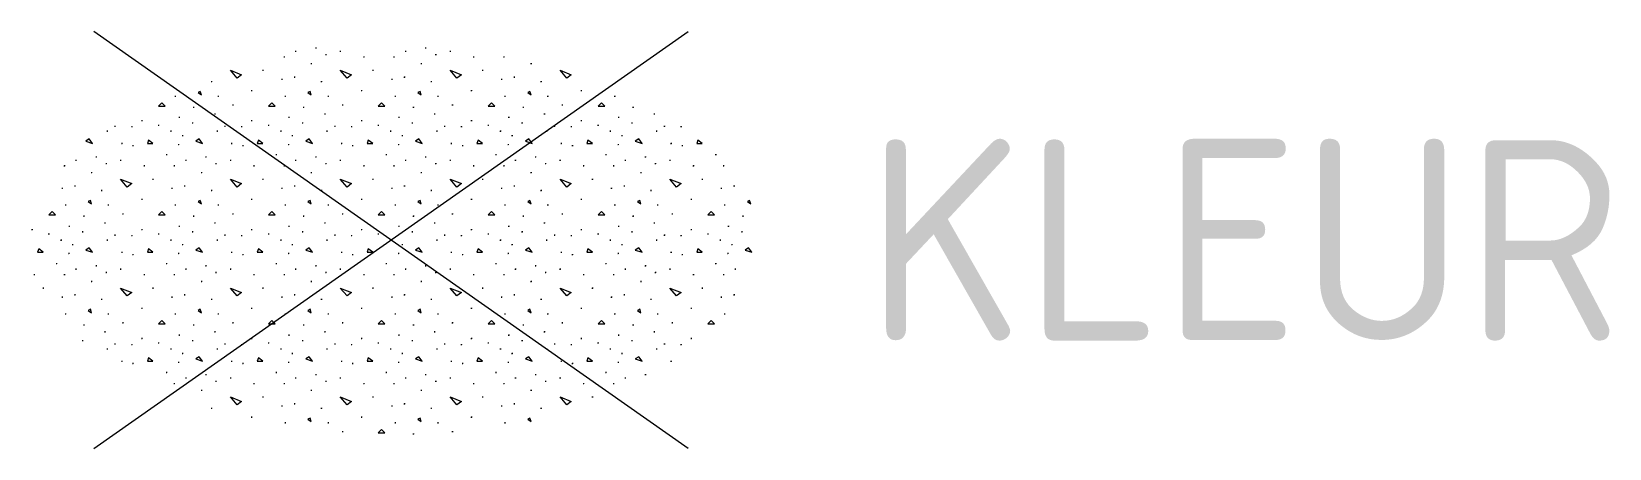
# Model space of a CAD drawing. Header units: metres. Extents: x -3.2 to 10.9, y -1.9 to 1.9.
import ezdxf
from ezdxf.enums import TextEntityAlignment as Align

# ---------------------------------------------------------------- set-up
doc = ezdxf.new("R2010")
doc.units = ezdxf.units.M
doc.styles.add('NLCS-ISO', font='NLCS-ISO.ttf')

msp = doc.modelspace()

# ---------------------------------------------------------------- linework, layer by layer
for p, q in [((-2.662, -1.864), (2.662, 1.864)), ((2.662, -1.864), (-2.662, 1.864)), ((-0.677, 1.718), (-0.67, 1.718)), ((-0.674, 1.721), (-0.674, 1.714)), ((0.306, 1.718), (0.314, 1.718)), ((0.31, 1.721), (0.31, 1.714)), ((-0.961, 1.638), (-0.954, 1.638)), ((-0.958, 1.641), (-0.958, 1.634)), ((-0.857, 1.688), (-0.85, 1.688)), ((-0.854, 1.691), (-0.854, 1.684)), ((-0.717, 1.578), (-0.71, 1.578)), ((-0.714, 1.581), (-0.714, 1.574)), ((-0.587, 1.658), (-0.58, 1.658)), ((-0.584, 1.661), (-0.584, 1.654)), ((-0.457, 1.688), (-0.45, 1.688)), ((-0.454, 1.691), (-0.454, 1.684)), ((-0.247, 1.638), (-0.24, 1.638)), ((-0.244, 1.641), (-0.244, 1.634)), ((0.023, 1.638), (0.03, 1.638)), ((0.026, 1.641), (0.026, 1.634)), ((0.126, 1.688), (0.134, 1.688)), ((0.13, 1.691), (0.13, 1.684)), ((0.266, 1.578), (0.274, 1.578)), ((0.27, 1.581), (0.27, 1.574)), ((0.396, 1.658), (0.404, 1.658)), ((0.4, 1.661), (0.4, 1.654)), ((0.526, 1.688), (0.534, 1.688)), ((0.53, 1.691), (0.53, 1.684)), ((0.736, 1.638), (0.744, 1.638)), ((0.74, 1.641), (0.74, 1.634)), ((1.006, 1.638), (1.014, 1.638)), ((1.01, 1.641), (1.01, 1.634)), ((1.25, 1.578), (1.258, 1.578)), ((1.254, 1.581), (1.254, 1.574)), ((-1.611, 1.418), (-1.604, 1.418)), ((-1.608, 1.421), (-1.608, 1.414)), ((-1.438, 1.518), (-1.338, 1.478)), ((-1.378, 1.448), (-1.438, 1.518)), ((-1.338, 1.478), (-1.378, 1.448)), ((-1.151, 1.518), (-1.144, 1.518)), ((-1.148, 1.521), (-1.148, 1.514)), ((-0.981, 1.438), (-0.974, 1.438)), ((-0.978, 1.441), (-0.978, 1.434)), ((-0.867, 1.458), (-0.86, 1.458)), ((-0.864, 1.461), (-0.864, 1.454)), ((-0.627, 1.418), (-0.62, 1.418)), ((-0.624, 1.421), (-0.624, 1.414)), ((-0.454, 1.518), (-0.354, 1.478)), ((-0.394, 1.448), (-0.454, 1.518)), ((-0.354, 1.478), (-0.394, 1.448)), ((-0.167, 1.518), (-0.16, 1.518)), ((-0.164, 1.521), (-0.164, 1.514)), ((0.003, 1.438), (0.01, 1.438)), ((0.006, 1.441), (0.006, 1.434)), ((0.116, 1.458), (0.124, 1.458)), ((0.12, 1.461), (0.12, 1.454)), ((0.356, 1.418), (0.364, 1.418)), ((0.36, 1.421), (0.36, 1.414)), ((0.53, 1.518), (0.63, 1.478)), ((0.59, 1.448), (0.53, 1.518)), ((0.63, 1.478), (0.59, 1.448)), ((0.816, 1.518), (0.824, 1.518)), ((0.82, 1.521), (0.82, 1.514)), ((0.986, 1.438), (0.994, 1.438)), ((0.99, 1.441), (0.99, 1.434)), ((1.1, 1.458), (1.108, 1.458)), ((1.104, 1.461), (1.104, 1.454)), ((1.34, 1.418), (1.348, 1.418)), ((1.344, 1.421), (1.344, 1.414)), ((1.514, 1.518), (1.614, 1.478)), ((1.574, 1.448), (1.514, 1.518)), ((1.614, 1.478), (1.574, 1.448)), ((-1.935, 1.288), (-1.928, 1.288)), ((-1.932, 1.291), (-1.932, 1.284)), ((-1.708, 1.328), (-1.728, 1.318)), ((-1.728, 1.318), (-1.698, 1.298)), ((-1.698, 1.298), (-1.708, 1.328)), ((-1.551, 1.288), (-1.544, 1.288)), ((-1.548, 1.291), (-1.548, 1.284)), ((-1.251, 1.338), (-1.244, 1.338)), ((-1.248, 1.341), (-1.248, 1.334)), ((-0.951, 1.288), (-0.944, 1.288)), ((-0.948, 1.291), (-0.948, 1.284)), ((-0.724, 1.328), (-0.744, 1.318)), ((-0.744, 1.318), (-0.714, 1.298)), ((-0.714, 1.298), (-0.724, 1.328)), ((-0.567, 1.288), (-0.56, 1.288)), ((-0.564, 1.291), (-0.564, 1.284)), ((-0.267, 1.338), (-0.26, 1.338)), ((-0.264, 1.341), (-0.264, 1.334)), ((0.033, 1.288), (0.04, 1.288)), ((0.036, 1.291), (0.036, 1.284)), ((0.26, 1.328), (0.24, 1.318)), ((0.24, 1.318), (0.27, 1.298)), ((0.27, 1.298), (0.26, 1.328)), ((0.416, 1.288), (0.424, 1.288)), ((0.42, 1.291), (0.42, 1.284)), ((0.716, 1.338), (0.724, 1.338)), ((0.72, 1.341), (0.72, 1.334)), ((1.016, 1.288), (1.024, 1.288)), ((1.02, 1.291), (1.02, 1.284)), ((1.244, 1.328), (1.224, 1.318)), ((1.224, 1.318), (1.254, 1.298)), ((1.254, 1.298), (1.244, 1.328)), ((1.4, 1.288), (1.408, 1.288)), ((1.404, 1.291), (1.404, 1.284)), ((1.7, 1.338), (1.708, 1.338)), ((1.704, 1.341), (1.704, 1.334)), ((2, 1.288), (2.008, 1.288)), ((2.004, 1.291), (2.004, 1.284)), ((-2.052, 1.228), (-2.082, 1.198)), ((-2.082, 1.198), (-2.022, 1.198)), ((-2.022, 1.198), (-2.052, 1.228)), ((-1.771, 1.188), (-1.764, 1.188)), ((-1.768, 1.191), (-1.768, 1.184)), ((-1.578, 1.131), (-1.578, 1.124)), ((-1.421, 1.208), (-1.414, 1.208)), ((-1.418, 1.211), (-1.418, 1.204)), ((-1.068, 1.228), (-1.098, 1.198)), ((-1.098, 1.198), (-1.038, 1.198)), ((-1.038, 1.198), (-1.068, 1.228)), ((-0.787, 1.188), (-0.78, 1.188)), ((-0.784, 1.191), (-0.784, 1.184)), ((-0.594, 1.131), (-0.594, 1.124)), ((-0.437, 1.208), (-0.43, 1.208)), ((-0.434, 1.211), (-0.434, 1.204)), ((-0.084, 1.228), (-0.114, 1.198)), ((-0.114, 1.198), (-0.054, 1.198)), ((-0.054, 1.198), (-0.084, 1.228)), ((0.196, 1.188), (0.204, 1.188)), ((0.2, 1.191), (0.2, 1.184)), ((0.39, 1.131), (0.39, 1.124)), ((0.546, 1.208), (0.554, 1.208)), ((0.55, 1.211), (0.55, 1.204)), ((0.9, 1.228), (0.87, 1.198)), ((0.87, 1.198), (0.93, 1.198)), ((0.93, 1.198), (0.9, 1.228)), ((1.18, 1.188), (1.188, 1.188)), ((1.184, 1.191), (1.184, 1.184)), ((1.374, 1.131), (1.374, 1.124)), ((1.53, 1.208), (1.538, 1.208)), ((1.534, 1.211), (1.534, 1.204)), ((1.884, 1.228), (1.854, 1.198)), ((1.854, 1.198), (1.914, 1.198)), ((1.914, 1.198), (1.884, 1.228)), ((2.164, 1.188), (2.172, 1.188)), ((2.168, 1.191), (2.168, 1.184)), ((2.358, 1.131), (2.358, 1.124)), ((-2.475, 1.018), (-2.468, 1.018)), ((-2.472, 1.021), (-2.472, 1.014)), ((-2.325, 1.014), (-2.318, 1.014)), ((-2.322, 1.014), (-2.322, 1.01)), ((-2.235, 1.068), (-2.228, 1.068)), ((-2.232, 1.071), (-2.232, 1.064)), ((-2.085, 1.028), (-2.078, 1.028)), ((-2.082, 1.031), (-2.082, 1.024)), ((-1.901, 1.098), (-1.894, 1.098)), ((-1.898, 1.101), (-1.898, 1.094)), ((-1.781, 1.048), (-1.774, 1.048)), ((-1.778, 1.051), (-1.778, 1.044)), ((-1.581, 1.128), (-1.574, 1.128)), ((-1.491, 1.018), (-1.484, 1.018)), ((-1.488, 1.021), (-1.488, 1.014)), ((-1.341, 1.014), (-1.334, 1.014)), ((-1.338, 1.014), (-1.338, 1.01)), ((-1.251, 1.068), (-1.244, 1.068)), ((-1.248, 1.071), (-1.248, 1.064)), ((-1.101, 1.028), (-1.094, 1.028)), ((-1.098, 1.031), (-1.098, 1.024)), ((-0.917, 1.098), (-0.91, 1.098)), ((-0.914, 1.101), (-0.914, 1.094)), ((-0.797, 1.048), (-0.79, 1.048)), ((-0.794, 1.051), (-0.794, 1.044)), ((-0.597, 1.128), (-0.59, 1.128)), ((-0.507, 1.018), (-0.5, 1.018)), ((-0.504, 1.021), (-0.504, 1.014)), ((-0.357, 1.014), (-0.35, 1.014)), ((-0.354, 1.014), (-0.354, 1.01)), ((-0.267, 1.068), (-0.26, 1.068)), ((-0.264, 1.071), (-0.264, 1.064)), ((-0.117, 1.028), (-0.11, 1.028)), ((-0.114, 1.031), (-0.114, 1.024)), ((0.066, 1.098), (0.074, 1.098)), ((0.07, 1.101), (0.07, 1.094)), ((0.186, 1.048), (0.194, 1.048)), ((0.19, 1.051), (0.19, 1.044)), ((0.386, 1.128), (0.394, 1.128)), ((0.476, 1.018), (0.484, 1.018)), ((0.48, 1.021), (0.48, 1.014)), ((0.626, 1.014), (0.634, 1.014)), ((0.63, 1.014), (0.63, 1.01)), ((0.716, 1.068), (0.724, 1.068)), ((0.72, 1.071), (0.72, 1.064)), ((0.866, 1.028), (0.874, 1.028)), ((0.87, 1.031), (0.87, 1.024)), ((1.05, 1.098), (1.058, 1.098)), ((1.054, 1.101), (1.054, 1.094)), ((1.17, 1.048), (1.178, 1.048)), ((1.174, 1.051), (1.174, 1.044)), ((1.37, 1.128), (1.378, 1.128)), ((1.46, 1.018), (1.468, 1.018)), ((1.464, 1.021), (1.464, 1.014)), ((1.61, 1.014), (1.618, 1.014)), ((1.614, 1.014), (1.614, 1.01)), ((1.7, 1.068), (1.708, 1.068)), ((1.704, 1.071), (1.704, 1.064)), ((1.85, 1.028), (1.858, 1.028)), ((1.854, 1.031), (1.854, 1.024)), ((2.034, 1.098), (2.042, 1.098)), ((2.038, 1.101), (2.038, 1.094)), ((2.154, 1.048), (2.162, 1.048)), ((2.158, 1.051), (2.158, 1.044)), ((2.354, 1.128), (2.362, 1.128)), ((2.444, 1.018), (2.452, 1.018)), ((2.448, 1.021), (2.448, 1.014)), ((2.594, 1.014), (2.602, 1.014)), ((2.598, 1.014), (2.598, 1.01)), ((-2.702, 0.904), (-2.732, 0.884)), ((-2.732, 0.884), (-2.672, 0.864)), ((-2.672, 0.864), (-2.702, 0.904)), ((-2.545, 0.974), (-2.538, 0.974)), ((-2.542, 0.978), (-2.542, 0.97)), ((-2.415, 0.864), (-2.408, 0.864)), ((-2.412, 0.868), (-2.412, 0.86)), ((-2.172, 0.894), (-2.182, 0.864)), ((-2.182, 0.864), (-2.132, 0.864)), ((-2.132, 0.864), (-2.172, 0.894)), ((-1.975, 0.974), (-1.968, 0.974)), ((-1.972, 0.978), (-1.972, 0.97)), ((-1.905, 0.854), (-1.902, 0.854)), ((-1.902, 0.858), (-1.902, 0.85)), ((-1.871, 0.934), (-1.864, 0.934)), ((-1.868, 0.938), (-1.868, 0.93)), ((-1.718, 0.904), (-1.748, 0.884)), ((-1.748, 0.884), (-1.688, 0.864)), ((-1.688, 0.864), (-1.718, 0.904)), ((-1.561, 0.974), (-1.554, 0.974)), ((-1.558, 0.978), (-1.558, 0.97)), ((-1.431, 0.864), (-1.424, 0.864)), ((-1.428, 0.868), (-1.428, 0.86)), ((-1.188, 0.894), (-1.198, 0.864)), ((-1.198, 0.864), (-1.148, 0.864)), ((-1.148, 0.864), (-1.188, 0.894)), ((-0.991, 0.974), (-0.984, 0.974)), ((-0.988, 0.978), (-0.988, 0.97)), ((-0.921, 0.854), (-0.918, 0.854)), ((-0.918, 0.858), (-0.918, 0.85)), ((-0.887, 0.934), (-0.88, 0.934)), ((-0.884, 0.938), (-0.884, 0.93)), ((-0.734, 0.904), (-0.764, 0.884)), ((-0.764, 0.884), (-0.704, 0.864)), ((-0.704, 0.864), (-0.734, 0.904)), ((-0.578, 0.974), (-0.57, 0.974)), ((-0.574, 0.978), (-0.574, 0.97)), ((-0.447, 0.864), (-0.44, 0.864)), ((-0.444, 0.868), (-0.444, 0.86)), ((-0.204, 0.894), (-0.214, 0.864)), ((-0.214, 0.864), (-0.164, 0.864)), ((-0.164, 0.864), (-0.204, 0.894)), ((-0.008, 0.974), (0, 0.974)), ((-0.004, 0.978), (-0.004, 0.97)), ((0.063, 0.854), (0.066, 0.854)), ((0.066, 0.858), (0.066, 0.85)), ((0.096, 0.934), (0.104, 0.934)), ((0.1, 0.938), (0.1, 0.93)), ((0.25, 0.904), (0.22, 0.884)), ((0.22, 0.884), (0.28, 0.864)), ((0.28, 0.864), (0.25, 0.904)), ((0.406, 0.974), (0.414, 0.974)), ((0.41, 0.978), (0.41, 0.97)), ((0.536, 0.864), (0.544, 0.864)), ((0.54, 0.868), (0.54, 0.86)), ((0.78, 0.894), (0.77, 0.864)), ((0.77, 0.864), (0.82, 0.864)), ((0.82, 0.864), (0.78, 0.894)), ((0.976, 0.974), (0.984, 0.974)), ((0.98, 0.978), (0.98, 0.97)), ((1.046, 0.854), (1.05, 0.854)), ((1.05, 0.858), (1.05, 0.85)), ((1.08, 0.934), (1.088, 0.934)), ((1.084, 0.938), (1.084, 0.93)), ((1.234, 0.904), (1.204, 0.884)), ((1.204, 0.884), (1.264, 0.864)), ((1.264, 0.864), (1.234, 0.904)), ((1.39, 0.974), (1.398, 0.974)), ((1.394, 0.978), (1.394, 0.97)), ((1.52, 0.864), (1.528, 0.864)), ((1.524, 0.868), (1.524, 0.86)), ((1.764, 0.894), (1.754, 0.864)), ((1.754, 0.864), (1.804, 0.864)), ((1.804, 0.864), (1.764, 0.894)), ((1.96, 0.974), (1.968, 0.974)), ((1.964, 0.978), (1.964, 0.97)), ((2.03, 0.854), (2.034, 0.854)), ((2.034, 0.858), (2.034, 0.85)), ((2.064, 0.934), (2.072, 0.934)), ((2.068, 0.938), (2.068, 0.93)), ((2.218, 0.904), (2.188, 0.884)), ((2.188, 0.884), (2.248, 0.864)), ((2.248, 0.864), (2.218, 0.904)), ((2.374, 0.974), (2.382, 0.974)), ((2.378, 0.978), (2.378, 0.97)), ((2.504, 0.864), (2.512, 0.864)), ((2.508, 0.868), (2.508, 0.86)), ((2.748, 0.894), (2.738, 0.864)), ((2.738, 0.864), (2.788, 0.864)), ((2.788, 0.864), (2.748, 0.894)), ((-2.825, 0.714), (-2.818, 0.714)), ((-2.822, 0.718), (-2.822, 0.71)), ((-2.645, 0.744), (-2.638, 0.744)), ((-2.642, 0.748), (-2.642, 0.74)), ((-2.425, 0.714), (-2.418, 0.714)), ((-2.422, 0.718), (-2.422, 0.71)), ((-2.315, 0.844), (-2.308, 0.844)), ((-2.312, 0.848), (-2.312, 0.84)), ((-2.015, 0.764), (-2.008, 0.764)), ((-2.012, 0.768), (-2.012, 0.76)), ((-1.841, 0.714), (-1.834, 0.714)), ((-1.838, 0.718), (-1.838, 0.71)), ((-1.661, 0.744), (-1.654, 0.744)), ((-1.658, 0.748), (-1.658, 0.74)), ((-1.441, 0.714), (-1.434, 0.714)), ((-1.438, 0.718), (-1.438, 0.71)), ((-1.331, 0.844), (-1.324, 0.844)), ((-1.328, 0.848), (-1.328, 0.84)), ((-1.031, 0.764), (-1.024, 0.764)), ((-1.028, 0.768), (-1.028, 0.76)), ((-0.857, 0.714), (-0.85, 0.714)), ((-0.854, 0.718), (-0.854, 0.71)), ((-0.677, 0.744), (-0.67, 0.744)), ((-0.674, 0.748), (-0.674, 0.74)), ((-0.457, 0.714), (-0.45, 0.714)), ((-0.454, 0.718), (-0.454, 0.71)), ((-0.347, 0.844), (-0.34, 0.844)), ((-0.344, 0.848), (-0.344, 0.84)), ((-0.047, 0.764), (-0.04, 0.764)), ((-0.044, 0.768), (-0.044, 0.76)), ((0.126, 0.714), (0.134, 0.714)), ((0.13, 0.718), (0.13, 0.71)), ((0.306, 0.744), (0.314, 0.744)), ((0.31, 0.748), (0.31, 0.74)), ((0.526, 0.714), (0.534, 0.714)), ((0.53, 0.718), (0.53, 0.71)), ((0.636, 0.844), (0.644, 0.844)), ((0.64, 0.848), (0.64, 0.84)), ((0.936, 0.764), (0.944, 0.764)), ((0.94, 0.768), (0.94, 0.76)), ((1.11, 0.714), (1.118, 0.714)), ((1.114, 0.718), (1.114, 0.71)), ((1.29, 0.744), (1.298, 0.744)), ((1.294, 0.748), (1.294, 0.74)), ((1.51, 0.714), (1.518, 0.714)), ((1.514, 0.718), (1.514, 0.71)), ((1.62, 0.844), (1.628, 0.844)), ((1.624, 0.848), (1.624, 0.84)), ((1.92, 0.764), (1.928, 0.764)), ((1.924, 0.768), (1.924, 0.76)), ((2.094, 0.714), (2.102, 0.714)), ((2.098, 0.718), (2.098, 0.71)), ((2.274, 0.744), (2.282, 0.744)), ((2.278, 0.748), (2.278, 0.74)), ((2.494, 0.714), (2.502, 0.714)), ((2.498, 0.718), (2.498, 0.71)), ((2.604, 0.844), (2.612, 0.844)), ((2.608, 0.848), (2.608, 0.84)), ((2.904, 0.764), (2.912, 0.764)), ((2.908, 0.768), (2.908, 0.76)), ((-2.929, 0.664), (-2.922, 0.664)), ((-2.925, 0.668), (-2.925, 0.66)), ((-2.685, 0.604), (-2.678, 0.604)), ((-2.682, 0.608), (-2.682, 0.6)), ((-2.555, 0.684), (-2.548, 0.684)), ((-2.552, 0.688), (-2.552, 0.68)), ((-2.215, 0.664), (-2.208, 0.664)), ((-2.212, 0.668), (-2.212, 0.66)), ((-1.945, 0.664), (-1.938, 0.664)), ((-1.942, 0.668), (-1.942, 0.66)), ((-1.701, 0.604), (-1.694, 0.604)), ((-1.698, 0.608), (-1.698, 0.6)), ((-1.571, 0.684), (-1.564, 0.684)), ((-1.568, 0.688), (-1.568, 0.68)), ((-1.231, 0.664), (-1.224, 0.664)), ((-1.228, 0.668), (-1.228, 0.66)), ((-0.961, 0.664), (-0.954, 0.664)), ((-0.958, 0.668), (-0.958, 0.66)), ((-0.717, 0.604), (-0.71, 0.604)), ((-0.714, 0.608), (-0.714, 0.6)), ((-0.587, 0.684), (-0.58, 0.684)), ((-0.584, 0.688), (-0.584, 0.68)), ((-0.247, 0.664), (-0.24, 0.664)), ((-0.244, 0.668), (-0.244, 0.66)), ((0.023, 0.664), (0.03, 0.664)), ((0.026, 0.668), (0.026, 0.66)), ((0.266, 0.604), (0.274, 0.604)), ((0.27, 0.608), (0.27, 0.6)), ((0.396, 0.684), (0.404, 0.684)), ((0.4, 0.688), (0.4, 0.68)), ((0.736, 0.664), (0.744, 0.664)), ((0.74, 0.668), (0.74, 0.66)), ((1.006, 0.664), (1.014, 0.664)), ((1.01, 0.668), (1.01, 0.66)), ((1.25, 0.604), (1.258, 0.604)), ((1.254, 0.608), (1.254, 0.6)), ((1.38, 0.684), (1.388, 0.684)), ((1.384, 0.688), (1.384, 0.68)), ((1.72, 0.664), (1.728, 0.664)), ((1.724, 0.668), (1.724, 0.66)), ((1.99, 0.664), (1.998, 0.664)), ((1.994, 0.668), (1.994, 0.66)), ((2.234, 0.604), (2.242, 0.604)), ((2.238, 0.608), (2.238, 0.6)), ((2.364, 0.684), (2.372, 0.684)), ((2.368, 0.688), (2.368, 0.68)), ((2.704, 0.664), (2.712, 0.664)), ((2.708, 0.668), (2.708, 0.66)), ((2.974, 0.664), (2.982, 0.664)), ((2.978, 0.668), (2.978, 0.66)), ((-2.949, 0.464), (-2.942, 0.464)), ((-2.945, 0.468), (-2.945, 0.46)), ((-2.835, 0.484), (-2.828, 0.484)), ((-2.832, 0.488), (-2.832, 0.48)), ((-2.595, 0.444), (-2.588, 0.444)), ((-2.592, 0.448), (-2.592, 0.44)), ((-2.422, 0.544), (-2.322, 0.504)), ((-2.362, 0.474), (-2.422, 0.544)), ((-2.322, 0.504), (-2.362, 0.474)), ((-2.135, 0.544), (-2.128, 0.544)), ((-2.132, 0.548), (-2.132, 0.54)), ((-1.965, 0.464), (-1.958, 0.464)), ((-1.962, 0.468), (-1.962, 0.46)), ((-1.851, 0.484), (-1.844, 0.484)), ((-1.848, 0.488), (-1.848, 0.48)), ((-1.611, 0.444), (-1.604, 0.444)), ((-1.608, 0.448), (-1.608, 0.44)), ((-1.438, 0.544), (-1.338, 0.504)), ((-1.378, 0.474), (-1.438, 0.544)), ((-1.338, 0.504), (-1.378, 0.474)), ((-1.151, 0.544), (-1.144, 0.544)), ((-1.148, 0.548), (-1.148, 0.54)), ((-0.981, 0.464), (-0.974, 0.464)), ((-0.978, 0.468), (-0.978, 0.46)), ((-0.867, 0.484), (-0.86, 0.484)), ((-0.864, 0.488), (-0.864, 0.48)), ((-0.627, 0.444), (-0.62, 0.444)), ((-0.624, 0.448), (-0.624, 0.44)), ((-0.454, 0.544), (-0.354, 0.504)), ((-0.394, 0.474), (-0.454, 0.544)), ((-0.354, 0.504), (-0.394, 0.474)), ((-0.167, 0.544), (-0.16, 0.544)), ((-0.164, 0.548), (-0.164, 0.54)), ((0.003, 0.464), (0.01, 0.464)), ((0.006, 0.468), (0.006, 0.46)), ((0.116, 0.484), (0.124, 0.484)), ((0.12, 0.488), (0.12, 0.48)), ((0.356, 0.444), (0.364, 0.444)), ((0.36, 0.448), (0.36, 0.44)), ((0.53, 0.544), (0.63, 0.504)), ((0.59, 0.474), (0.53, 0.544)), ((0.63, 0.504), (0.59, 0.474)), ((0.816, 0.544), (0.824, 0.544)), ((0.82, 0.548), (0.82, 0.54)), ((0.986, 0.464), (0.994, 0.464)), ((0.99, 0.468), (0.99, 0.46)), ((1.1, 0.484), (1.108, 0.484)), ((1.104, 0.488), (1.104, 0.48)), ((1.34, 0.444), (1.348, 0.444)), ((1.344, 0.448), (1.344, 0.44)), ((1.514, 0.544), (1.614, 0.504)), ((1.574, 0.474), (1.514, 0.544)), ((1.614, 0.504), (1.574, 0.474)), ((1.8, 0.544), (1.808, 0.544)), ((1.804, 0.548), (1.804, 0.54)), ((1.97, 0.464), (1.978, 0.464)), ((1.974, 0.468), (1.974, 0.46)), ((2.084, 0.484), (2.092, 0.484)), ((2.088, 0.488), (2.088, 0.48)), ((2.324, 0.444), (2.332, 0.444)), ((2.328, 0.448), (2.328, 0.44)), ((2.498, 0.544), (2.598, 0.504)), ((2.558, 0.474), (2.498, 0.544)), ((2.598, 0.504), (2.558, 0.474)), ((2.784, 0.544), (2.792, 0.544)), ((2.788, 0.548), (2.788, 0.54)), ((2.954, 0.464), (2.962, 0.464)), ((2.958, 0.468), (2.958, 0.46)), ((3.068, 0.484), (3.076, 0.484)), ((3.072, 0.488), (3.072, 0.48)), ((-2.919, 0.314), (-2.912, 0.314)), ((-2.915, 0.318), (-2.915, 0.31)), ((-2.692, 0.354), (-2.712, 0.344)), ((-2.712, 0.344), (-2.682, 0.324)), ((-2.682, 0.324), (-2.692, 0.354)), ((-2.535, 0.314), (-2.528, 0.314)), ((-2.532, 0.318), (-2.532, 0.31)), ((-2.235, 0.364), (-2.228, 0.364)), ((-2.232, 0.368), (-2.232, 0.36)), ((-1.935, 0.314), (-1.928, 0.314)), ((-1.932, 0.318), (-1.932, 0.31)), ((-1.708, 0.354), (-1.728, 0.344)), ((-1.728, 0.344), (-1.698, 0.324)), ((-1.698, 0.324), (-1.708, 0.354)), ((-1.551, 0.314), (-1.544, 0.314)), ((-1.548, 0.318), (-1.548, 0.31)), ((-1.251, 0.364), (-1.244, 0.364)), ((-1.248, 0.368), (-1.248, 0.36)), ((-0.951, 0.314), (-0.944, 0.314)), ((-0.948, 0.318), (-0.948, 0.31)), ((-0.724, 0.354), (-0.744, 0.344)), ((-0.744, 0.344), (-0.714, 0.324)), ((-0.714, 0.324), (-0.724, 0.354)), ((-0.567, 0.314), (-0.56, 0.314)), ((-0.564, 0.318), (-0.564, 0.31)), ((-0.267, 0.364), (-0.26, 0.364)), ((-0.264, 0.368), (-0.264, 0.36)), ((0.033, 0.314), (0.04, 0.314)), ((0.036, 0.318), (0.036, 0.31)), ((0.26, 0.354), (0.24, 0.344)), ((0.24, 0.344), (0.27, 0.324)), ((0.27, 0.324), (0.26, 0.354)), ((0.416, 0.314), (0.424, 0.314)), ((0.42, 0.318), (0.42, 0.31)), ((0.716, 0.364), (0.724, 0.364)), ((0.72, 0.368), (0.72, 0.36)), ((1.016, 0.314), (1.024, 0.314)), ((1.02, 0.318), (1.02, 0.31)), ((1.244, 0.354), (1.224, 0.344)), ((1.224, 0.344), (1.254, 0.324)), ((1.254, 0.324), (1.244, 0.354)), ((1.4, 0.314), (1.408, 0.314)), ((1.404, 0.318), (1.404, 0.31)), ((1.7, 0.364), (1.708, 0.364)), ((1.704, 0.368), (1.704, 0.36)), ((2, 0.314), (2.008, 0.314)), ((2.004, 0.318), (2.004, 0.31)), ((2.228, 0.354), (2.208, 0.344)), ((2.208, 0.344), (2.238, 0.324)), ((2.238, 0.324), (2.228, 0.354)), ((2.384, 0.314), (2.392, 0.314)), ((2.388, 0.318), (2.388, 0.31)), ((2.684, 0.364), (2.692, 0.364)), ((2.688, 0.368), (2.688, 0.36)), ((2.984, 0.314), (2.992, 0.314)), ((2.988, 0.318), (2.988, 0.31)), ((3.212, 0.354), (3.192, 0.344)), ((3.192, 0.344), (3.222, 0.324)), ((3.222, 0.324), (3.212, 0.354)), ((-3.035, 0.254), (-3.065, 0.224)), ((-3.065, 0.224), (-3.005, 0.224)), ((-3.005, 0.224), (-3.035, 0.254)), ((-2.755, 0.214), (-2.748, 0.214)), ((-2.752, 0.218), (-2.752, 0.21)), ((-2.565, 0.154), (-2.558, 0.154)), ((-2.562, 0.158), (-2.562, 0.15)), ((-2.405, 0.234), (-2.398, 0.234)), ((-2.402, 0.238), (-2.402, 0.23)), ((-2.052, 0.254), (-2.082, 0.224)), ((-2.082, 0.224), (-2.022, 0.224)), ((-2.022, 0.224), (-2.052, 0.254)), ((-1.771, 0.214), (-1.764, 0.214)), ((-1.768, 0.218), (-1.768, 0.21)), ((-1.581, 0.154), (-1.574, 0.154)), ((-1.578, 0.158), (-1.578, 0.15)), ((-1.421, 0.234), (-1.414, 0.234)), ((-1.418, 0.238), (-1.418, 0.23)), ((-1.068, 0.254), (-1.098, 0.224)), ((-1.098, 0.224), (-1.038, 0.224)), ((-1.038, 0.224), (-1.068, 0.254)), ((-0.787, 0.214), (-0.78, 0.214)), ((-0.784, 0.218), (-0.784, 0.21)), ((-0.597, 0.154), (-0.59, 0.154)), ((-0.594, 0.158), (-0.594, 0.15)), ((-0.437, 0.234), (-0.43, 0.234)), ((-0.434, 0.238), (-0.434, 0.23)), ((-0.084, 0.254), (-0.114, 0.224)), ((-0.114, 0.224), (-0.054, 0.224)), ((-0.054, 0.224), (-0.084, 0.254)), ((0.196, 0.214), (0.204, 0.214)), ((0.2, 0.218), (0.2, 0.21)), ((0.386, 0.154), (0.394, 0.154)), ((0.39, 0.158), (0.39, 0.15)), ((0.546, 0.234), (0.554, 0.234)), ((0.55, 0.238), (0.55, 0.23)), ((0.9, 0.254), (0.87, 0.224)), ((0.87, 0.224), (0.93, 0.224)), ((0.93, 0.224), (0.9, 0.254)), ((1.18, 0.214), (1.188, 0.214)), ((1.184, 0.218), (1.184, 0.21)), ((1.37, 0.154), (1.378, 0.154)), ((1.374, 0.158), (1.374, 0.15)), ((1.53, 0.234), (1.538, 0.234)), ((1.534, 0.238), (1.534, 0.23)), ((1.884, 0.254), (1.854, 0.224)), ((1.854, 0.224), (1.914, 0.224)), ((1.914, 0.224), (1.884, 0.254)), ((2.164, 0.214), (2.172, 0.214)), ((2.168, 0.218), (2.168, 0.21)), ((2.354, 0.154), (2.362, 0.154)), ((2.358, 0.158), (2.358, 0.15)), ((2.514, 0.234), (2.522, 0.234)), ((2.518, 0.238), (2.518, 0.23)), ((2.868, 0.254), (2.838, 0.224)), ((2.838, 0.224), (2.898, 0.224)), ((2.898, 0.224), (2.868, 0.254)), ((3.148, 0.214), (3.156, 0.214)), ((3.152, 0.218), (3.152, 0.21)), ((-3.219, 0.094), (-3.212, 0.094)), ((-3.215, 0.098), (-3.215, 0.09)), ((-3.069, 0.054), (-3.062, 0.054)), ((-3.065, 0.058), (-3.065, 0.05)), ((-2.959, 0), (-2.952, 0)), ((-2.955, 0.004), (-2.955, -0.004)), ((-2.885, 0.124), (-2.878, 0.124)), ((-2.882, 0.128), (-2.882, 0.12)), ((-2.765, 0.074), (-2.758, 0.074)), ((-2.762, 0.078), (-2.762, 0.07)), ((-2.545, 0), (-2.538, 0)), ((-2.542, 0.004), (-2.542, -0.004)), ((-2.475, 0.044), (-2.468, 0.044)), ((-2.472, 0.048), (-2.472, 0.04)), ((-2.325, 0.04), (-2.318, 0.04)), ((-2.322, 0.04), (-2.322, 0.036)), ((-2.235, 0.094), (-2.228, 0.094)), ((-2.232, 0.098), (-2.232, 0.09)), ((-2.085, 0.054), (-2.078, 0.054)), ((-2.082, 0.058), (-2.082, 0.05)), ((-1.975, 0), (-1.968, 0)), ((-1.972, 0.004), (-1.972, -0.004)), ((-1.901, 0.124), (-1.894, 0.124)), ((-1.898, 0.128), (-1.898, 0.12)), ((-1.781, 0.074), (-1.774, 0.074)), ((-1.778, 0.078), (-1.778, 0.07)), ((-1.561, 0), (-1.554, 0)), ((-1.558, 0.004), (-1.558, -0.004)), ((-1.491, 0.044), (-1.484, 0.044)), ((-1.488, 0.048), (-1.488, 0.04)), ((-1.341, 0.04), (-1.334, 0.04)), ((-1.338, 0.04), (-1.338, 0.036)), ((-1.251, 0.094), (-1.244, 0.094)), ((-1.248, 0.098), (-1.248, 0.09)), ((-1.101, 0.054), (-1.094, 0.054)), ((-1.098, 0.058), (-1.098, 0.05)), ((-0.991, 0), (-0.984, 0)), ((-0.988, 0.004), (-0.988, -0.004)), ((-0.917, 0.124), (-0.91, 0.124)), ((-0.914, 0.128), (-0.914, 0.12)), ((-0.797, 0.074), (-0.79, 0.074)), ((-0.794, 0.078), (-0.794, 0.07)), ((-0.578, 0), (-0.57, 0)), ((-0.574, 0.004), (-0.574, -0.004)), ((-0.507, 0.044), (-0.5, 0.044)), ((-0.504, 0.048), (-0.504, 0.04)), ((-0.357, 0.04), (-0.35, 0.04)), ((-0.354, 0.04), (-0.354, 0.036)), ((-0.267, 0.094), (-0.26, 0.094)), ((-0.264, 0.098), (-0.264, 0.09)), ((-0.117, 0.054), (-0.11, 0.054)), ((-0.114, 0.058), (-0.114, 0.05)), ((-0.008, 0), (0, 0)), ((-0.004, 0.004), (-0.004, -0.004)), ((0.066, 0.124), (0.074, 0.124)), ((0.07, 0.128), (0.07, 0.12)), ((0.186, 0.074), (0.194, 0.074)), ((0.19, 0.078), (0.19, 0.07)), ((0.406, 0), (0.414, 0)), ((0.41, 0.004), (0.41, -0.004)), ((0.476, 0.044), (0.484, 0.044)), ((0.48, 0.048), (0.48, 0.04)), ((0.626, 0.04), (0.634, 0.04)), ((0.63, 0.04), (0.63, 0.036)), ((0.716, 0.094), (0.724, 0.094)), ((0.72, 0.098), (0.72, 0.09)), ((0.866, 0.054), (0.874, 0.054)), ((0.87, 0.058), (0.87, 0.05)), ((0.976, 0), (0.984, 0)), ((0.98, 0.004), (0.98, -0.004)), ((1.05, 0.124), (1.058, 0.124)), ((1.054, 0.128), (1.054, 0.12)), ((1.17, 0.074), (1.178, 0.074)), ((1.174, 0.078), (1.174, 0.07)), ((1.39, 0), (1.398, 0)), ((1.394, 0.004), (1.394, -0.004)), ((1.46, 0.044), (1.468, 0.044)), ((1.464, 0.048), (1.464, 0.04)), ((1.61, 0.04), (1.618, 0.04)), ((1.614, 0.04), (1.614, 0.036)), ((1.7, 0.094), (1.708, 0.094)), ((1.704, 0.098), (1.704, 0.09)), ((1.85, 0.054), (1.858, 0.054)), ((1.854, 0.058), (1.854, 0.05)), ((1.96, 0), (1.968, 0)), ((1.964, 0.004), (1.964, -0.004)), ((2.034, 0.124), (2.042, 0.124)), ((2.038, 0.128), (2.038, 0.12)), ((2.154, 0.074), (2.162, 0.074)), ((2.158, 0.078), (2.158, 0.07)), ((2.374, 0), (2.382, 0)), ((2.378, 0.004), (2.378, -0.004)), ((2.444, 0.044), (2.452, 0.044)), ((2.448, 0.048), (2.448, 0.04)), ((2.594, 0.04), (2.602, 0.04)), ((2.598, 0.04), (2.598, 0.036)), ((2.684, 0.094), (2.692, 0.094)), ((2.688, 0.098), (2.688, 0.09)), ((2.834, 0.054), (2.842, 0.054)), ((2.838, 0.058), (2.838, 0.05)), ((2.944, 0), (2.952, 0)), ((2.948, 0.004), (2.948, -0.004)), ((3.018, 0.124), (3.026, 0.124)), ((3.022, 0.128), (3.022, 0.12)), ((3.138, 0.074), (3.146, 0.074)), ((3.142, 0.078), (3.142, 0.07)), ((-3.155, -0.08), (-3.165, -0.11)), ((-3.165, -0.11), (-3.115, -0.11)), ((-3.115, -0.11), (-3.155, -0.08)), ((-2.889, -0.12), (-2.885, -0.12)), ((-2.885, -0.116), (-2.885, -0.124)), ((-2.855, -0.04), (-2.848, -0.04)), ((-2.852, -0.036), (-2.852, -0.044)), ((-2.702, -0.07), (-2.732, -0.09)), ((-2.732, -0.09), (-2.672, -0.11)), ((-2.672, -0.11), (-2.702, -0.07)), ((-2.415, -0.11), (-2.408, -0.11)), ((-2.412, -0.106), (-2.412, -0.114)), ((-2.315, -0.13), (-2.308, -0.13)), ((-2.312, -0.126), (-2.312, -0.134)), ((-2.172, -0.08), (-2.182, -0.11)), ((-2.182, -0.11), (-2.132, -0.11)), ((-2.132, -0.11), (-2.172, -0.08)), ((-1.905, -0.12), (-1.902, -0.12)), ((-1.902, -0.116), (-1.902, -0.124)), ((-1.871, -0.04), (-1.864, -0.04)), ((-1.868, -0.036), (-1.868, -0.044)), ((-1.718, -0.07), (-1.748, -0.09)), ((-1.748, -0.09), (-1.688, -0.11)), ((-1.688, -0.11), (-1.718, -0.07)), ((-1.431, -0.11), (-1.424, -0.11)), ((-1.428, -0.106), (-1.428, -0.114)), ((-1.331, -0.13), (-1.324, -0.13)), ((-1.328, -0.126), (-1.328, -0.134)), ((-1.188, -0.08), (-1.198, -0.11)), ((-1.198, -0.11), (-1.148, -0.11)), ((-1.148, -0.11), (-1.188, -0.08)), ((-0.921, -0.12), (-0.918, -0.12)), ((-0.918, -0.116), (-0.918, -0.124)), ((-0.887, -0.04), (-0.88, -0.04)), ((-0.884, -0.036), (-0.884, -0.044)), ((-0.734, -0.07), (-0.764, -0.09)), ((-0.764, -0.09), (-0.704, -0.11)), ((-0.704, -0.11), (-0.734, -0.07)), ((-0.447, -0.11), (-0.44, -0.11)), ((-0.444, -0.106), (-0.444, -0.114)), ((-0.347, -0.13), (-0.34, -0.13)), ((-0.344, -0.126), (-0.344, -0.134)), ((-0.204, -0.08), (-0.214, -0.11)), ((-0.214, -0.11), (-0.164, -0.11)), ((-0.164, -0.11), (-0.204, -0.08)), ((0.063, -0.12), (0.066, -0.12)), ((0.066, -0.116), (0.066, -0.124)), ((0.096, -0.04), (0.104, -0.04)), ((0.1, -0.036), (0.1, -0.044)), ((0.25, -0.07), (0.22, -0.09)), ((0.22, -0.09), (0.28, -0.11)), ((0.28, -0.11), (0.25, -0.07)), ((0.536, -0.11), (0.544, -0.11)), ((0.54, -0.106), (0.54, -0.114)), ((0.636, -0.13), (0.644, -0.13)), ((0.64, -0.126), (0.64, -0.134)), ((0.78, -0.08), (0.77, -0.11)), ((0.77, -0.11), (0.82, -0.11)), ((0.82, -0.11), (0.78, -0.08)), ((1.046, -0.12), (1.05, -0.12)), ((1.05, -0.116), (1.05, -0.124)), ((1.08, -0.04), (1.088, -0.04)), ((1.084, -0.036), (1.084, -0.044)), ((1.234, -0.07), (1.204, -0.09)), ((1.204, -0.09), (1.264, -0.11)), ((1.264, -0.11), (1.234, -0.07)), ((1.52, -0.11), (1.528, -0.11)), ((1.524, -0.106), (1.524, -0.114)), ((1.62, -0.13), (1.628, -0.13)), ((1.624, -0.126), (1.624, -0.134)), ((1.764, -0.08), (1.754, -0.11)), ((1.754, -0.11), (1.804, -0.11)), ((1.804, -0.11), (1.764, -0.08)), ((2.03, -0.12), (2.034, -0.12)), ((2.034, -0.116), (2.034, -0.124)), ((2.064, -0.04), (2.072, -0.04)), ((2.068, -0.036), (2.068, -0.044)), ((2.218, -0.07), (2.188, -0.09)), ((2.188, -0.09), (2.248, -0.11)), ((2.248, -0.11), (2.218, -0.07)), ((2.504, -0.11), (2.512, -0.11)), ((2.508, -0.106), (2.508, -0.114)), ((2.604, -0.13), (2.612, -0.13)), ((2.608, -0.126), (2.608, -0.134)), ((2.748, -0.08), (2.738, -0.11)), ((2.738, -0.11), (2.788, -0.11)), ((2.788, -0.11), (2.748, -0.08)), ((3.014, -0.12), (3.018, -0.12)), ((3.018, -0.116), (3.018, -0.124)), ((3.048, -0.04), (3.056, -0.04)), ((3.052, -0.036), (3.052, -0.044)), ((3.202, -0.07), (3.172, -0.09)), ((3.172, -0.09), (3.232, -0.11)), ((3.232, -0.11), (3.202, -0.07)), ((-2.999, -0.21), (-2.992, -0.21)), ((-2.995, -0.206), (-2.995, -0.214)), ((-2.825, -0.26), (-2.818, -0.26)), ((-2.822, -0.256), (-2.822, -0.264)), ((-2.645, -0.23), (-2.638, -0.23)), ((-2.642, -0.226), (-2.642, -0.234)), ((-2.425, -0.26), (-2.418, -0.26)), ((-2.422, -0.256), (-2.422, -0.264)), ((-2.015, -0.21), (-2.008, -0.21)), ((-2.012, -0.206), (-2.012, -0.214)), ((-1.841, -0.26), (-1.834, -0.26)), ((-1.838, -0.256), (-1.838, -0.264)), ((-1.661, -0.23), (-1.654, -0.23)), ((-1.658, -0.226), (-1.658, -0.234)), ((-1.441, -0.26), (-1.434, -0.26)), ((-1.438, -0.256), (-1.438, -0.264)), ((-1.031, -0.21), (-1.024, -0.21)), ((-1.028, -0.206), (-1.028, -0.214)), ((-0.857, -0.26), (-0.85, -0.26)), ((-0.854, -0.256), (-0.854, -0.264)), ((-0.677, -0.23), (-0.67, -0.23)), ((-0.674, -0.226), (-0.674, -0.234)), ((-0.457, -0.26), (-0.45, -0.26)), ((-0.454, -0.256), (-0.454, -0.264)), ((-0.047, -0.21), (-0.04, -0.21)), ((-0.044, -0.206), (-0.044, -0.214)), ((0.126, -0.26), (0.134, -0.26)), ((0.13, -0.256), (0.13, -0.264)), ((0.306, -0.23), (0.314, -0.23)), ((0.31, -0.226), (0.31, -0.234)), ((0.526, -0.26), (0.534, -0.26)), ((0.53, -0.256), (0.53, -0.264)), ((0.936, -0.21), (0.944, -0.21)), ((0.94, -0.206), (0.94, -0.214)), ((1.11, -0.26), (1.118, -0.26)), ((1.114, -0.256), (1.114, -0.264)), ((1.29, -0.23), (1.298, -0.23)), ((1.294, -0.226), (1.294, -0.234)), ((1.51, -0.26), (1.518, -0.26)), ((1.514, -0.256), (1.514, -0.264)), ((1.92, -0.21), (1.928, -0.21)), ((1.924, -0.206), (1.924, -0.214)), ((2.094, -0.26), (2.102, -0.26)), ((2.098, -0.256), (2.098, -0.264)), ((2.274, -0.23), (2.282, -0.23)), ((2.278, -0.226), (2.278, -0.234)), ((2.494, -0.26), (2.502, -0.26)), ((2.498, -0.256), (2.498, -0.264)), ((2.904, -0.21), (2.912, -0.21)), ((2.908, -0.206), (2.908, -0.214)), ((3.078, -0.26), (3.086, -0.26)), ((3.082, -0.256), (3.082, -0.264)), ((-3.199, -0.31), (-3.192, -0.31)), ((-3.195, -0.306), (-3.195, -0.314)), ((-2.929, -0.31), (-2.922, -0.31)), ((-2.925, -0.306), (-2.925, -0.314)), ((-2.685, -0.37), (-2.678, -0.37)), ((-2.682, -0.366), (-2.682, -0.374)), ((-2.555, -0.29), (-2.548, -0.29)), ((-2.552, -0.286), (-2.552, -0.294)), ((-2.215, -0.31), (-2.208, -0.31)), ((-2.212, -0.306), (-2.212, -0.314)), ((-1.945, -0.31), (-1.938, -0.31)), ((-1.942, -0.306), (-1.942, -0.314)), ((-1.701, -0.37), (-1.694, -0.37)), ((-1.698, -0.366), (-1.698, -0.374)), ((-1.571, -0.29), (-1.564, -0.29)), ((-1.568, -0.286), (-1.568, -0.294)), ((-1.231, -0.31), (-1.224, -0.31)), ((-1.228, -0.306), (-1.228, -0.314)), ((-0.961, -0.31), (-0.954, -0.31)), ((-0.958, -0.306), (-0.958, -0.314)), ((-0.717, -0.37), (-0.71, -0.37)), ((-0.714, -0.366), (-0.714, -0.374)), ((-0.587, -0.29), (-0.58, -0.29)), ((-0.584, -0.286), (-0.584, -0.294)), ((-0.247, -0.31), (-0.24, -0.31)), ((-0.244, -0.306), (-0.244, -0.314)), ((0.023, -0.31), (0.03, -0.31)), ((0.026, -0.306), (0.026, -0.314)), ((0.266, -0.37), (0.274, -0.37)), ((0.27, -0.366), (0.27, -0.374)), ((0.396, -0.29), (0.404, -0.29)), ((0.4, -0.286), (0.4, -0.294)), ((0.736, -0.31), (0.744, -0.31)), ((0.74, -0.306), (0.74, -0.314)), ((1.006, -0.31), (1.014, -0.31)), ((1.01, -0.306), (1.01, -0.314)), ((1.25, -0.37), (1.258, -0.37)), ((1.254, -0.366), (1.254, -0.374)), ((1.38, -0.29), (1.388, -0.29)), ((1.384, -0.286), (1.384, -0.294)), ((1.72, -0.31), (1.728, -0.31)), ((1.724, -0.306), (1.724, -0.314)), ((1.99, -0.31), (1.998, -0.31)), ((1.994, -0.306), (1.994, -0.314)), ((2.234, -0.37), (2.242, -0.37)), ((2.238, -0.366), (2.238, -0.374)), ((2.364, -0.29), (2.372, -0.29)), ((2.368, -0.286), (2.368, -0.294)), ((2.704, -0.31), (2.712, -0.31)), ((2.708, -0.306), (2.708, -0.314)), ((2.974, -0.31), (2.982, -0.31)), ((2.978, -0.306), (2.978, -0.314)), ((-3.119, -0.43), (-3.112, -0.43)), ((-3.115, -0.426), (-3.115, -0.434)), ((-2.949, -0.51), (-2.942, -0.51)), ((-2.945, -0.506), (-2.945, -0.514)), ((-2.835, -0.49), (-2.828, -0.49)), ((-2.832, -0.486), (-2.832, -0.494)), ((-2.595, -0.53), (-2.588, -0.53)), ((-2.592, -0.526), (-2.592, -0.534)), ((-2.422, -0.43), (-2.322, -0.47)), ((-2.362, -0.5), (-2.422, -0.43)), ((-2.322, -0.47), (-2.362, -0.5)), ((-2.135, -0.43), (-2.128, -0.43)), ((-2.132, -0.426), (-2.132, -0.434)), ((-1.965, -0.51), (-1.958, -0.51)), ((-1.962, -0.506), (-1.962, -0.514)), ((-1.851, -0.49), (-1.844, -0.49)), ((-1.848, -0.486), (-1.848, -0.494)), ((-1.611, -0.53), (-1.604, -0.53)), ((-1.608, -0.526), (-1.608, -0.534)), ((-1.438, -0.43), (-1.338, -0.47)), ((-1.378, -0.5), (-1.438, -0.43)), ((-1.338, -0.47), (-1.378, -0.5)), ((-1.151, -0.43), (-1.144, -0.43)), ((-1.148, -0.426), (-1.148, -0.434)), ((-0.981, -0.51), (-0.974, -0.51)), ((-0.978, -0.506), (-0.978, -0.514)), ((-0.867, -0.49), (-0.86, -0.49)), ((-0.864, -0.486), (-0.864, -0.494)), ((-0.627, -0.53), (-0.62, -0.53)), ((-0.624, -0.526), (-0.624, -0.534)), ((-0.454, -0.43), (-0.354, -0.47)), ((-0.394, -0.5), (-0.454, -0.43)), ((-0.354, -0.47), (-0.394, -0.5)), ((-0.167, -0.43), (-0.16, -0.43)), ((-0.164, -0.426), (-0.164, -0.434)), ((0.003, -0.51), (0.01, -0.51)), ((0.006, -0.506), (0.006, -0.514)), ((0.116, -0.49), (0.124, -0.49)), ((0.12, -0.486), (0.12, -0.494)), ((0.356, -0.53), (0.364, -0.53)), ((0.36, -0.526), (0.36, -0.534)), ((0.53, -0.43), (0.63, -0.47)), ((0.59, -0.5), (0.53, -0.43)), ((0.63, -0.47), (0.59, -0.5)), ((0.816, -0.43), (0.824, -0.43)), ((0.82, -0.426), (0.82, -0.434)), ((0.986, -0.51), (0.994, -0.51)), ((0.99, -0.506), (0.99, -0.514)), ((1.1, -0.49), (1.108, -0.49)), ((1.104, -0.486), (1.104, -0.494)), ((1.34, -0.53), (1.348, -0.53)), ((1.344, -0.526), (1.344, -0.534)), ((1.514, -0.43), (1.614, -0.47)), ((1.574, -0.5), (1.514, -0.43)), ((1.614, -0.47), (1.574, -0.5)), ((1.8, -0.43), (1.808, -0.43)), ((1.804, -0.426), (1.804, -0.434)), ((1.97, -0.51), (1.978, -0.51)), ((1.974, -0.506), (1.974, -0.514)), ((2.084, -0.49), (2.092, -0.49)), ((2.088, -0.486), (2.088, -0.494)), ((2.324, -0.53), (2.332, -0.53)), ((2.328, -0.526), (2.328, -0.534)), ((2.498, -0.43), (2.598, -0.47)), ((2.558, -0.5), (2.498, -0.43)), ((2.598, -0.47), (2.558, -0.5)), ((2.784, -0.43), (2.792, -0.43)), ((2.788, -0.426), (2.788, -0.434)), ((2.954, -0.51), (2.962, -0.51)), ((2.958, -0.506), (2.958, -0.514)), ((3.068, -0.49), (3.076, -0.49)), ((3.072, -0.486), (3.072, -0.494)), ((-2.919, -0.66), (-2.912, -0.66)), ((-2.915, -0.656), (-2.915, -0.664)), ((-2.692, -0.62), (-2.712, -0.63)), ((-2.712, -0.63), (-2.682, -0.65)), ((-2.682, -0.65), (-2.692, -0.62)), ((-2.535, -0.66), (-2.528, -0.66)), ((-2.532, -0.656), (-2.532, -0.664)), ((-2.235, -0.61), (-2.228, -0.61)), ((-2.232, -0.606), (-2.232, -0.614)), ((-1.935, -0.66), (-1.928, -0.66)), ((-1.932, -0.656), (-1.932, -0.664)), ((-1.708, -0.62), (-1.728, -0.63)), ((-1.728, -0.63), (-1.698, -0.65)), ((-1.698, -0.65), (-1.708, -0.62)), ((-1.551, -0.66), (-1.544, -0.66)), ((-1.548, -0.656), (-1.548, -0.664)), ((-1.251, -0.61), (-1.244, -0.61)), ((-1.248, -0.606), (-1.248, -0.614)), ((-0.951, -0.66), (-0.944, -0.66)), ((-0.948, -0.656), (-0.948, -0.664)), ((-0.724, -0.62), (-0.744, -0.63)), ((-0.744, -0.63), (-0.714, -0.65)), ((-0.714, -0.65), (-0.724, -0.62)), ((-0.567, -0.66), (-0.56, -0.66)), ((-0.564, -0.656), (-0.564, -0.664)), ((-0.267, -0.61), (-0.26, -0.61)), ((-0.264, -0.606), (-0.264, -0.614)), ((0.033, -0.66), (0.04, -0.66)), ((0.036, -0.656), (0.036, -0.664)), ((0.26, -0.62), (0.24, -0.63)), ((0.24, -0.63), (0.27, -0.65)), ((0.27, -0.65), (0.26, -0.62)), ((0.416, -0.66), (0.424, -0.66)), ((0.42, -0.656), (0.42, -0.664)), ((0.716, -0.61), (0.724, -0.61)), ((0.72, -0.606), (0.72, -0.614)), ((1.016, -0.66), (1.024, -0.66)), ((1.02, -0.656), (1.02, -0.664)), ((1.244, -0.62), (1.224, -0.63)), ((1.224, -0.63), (1.254, -0.65)), ((1.254, -0.65), (1.244, -0.62)), ((1.4, -0.66), (1.408, -0.66)), ((1.404, -0.656), (1.404, -0.664)), ((1.7, -0.61), (1.708, -0.61)), ((1.704, -0.606), (1.704, -0.614)), ((2, -0.66), (2.008, -0.66)), ((2.004, -0.656), (2.004, -0.664)), ((2.228, -0.62), (2.208, -0.63)), ((2.208, -0.63), (2.238, -0.65)), ((2.238, -0.65), (2.228, -0.62)), ((2.384, -0.66), (2.392, -0.66)), ((2.388, -0.656), (2.388, -0.664)), ((2.684, -0.61), (2.692, -0.61)), ((2.688, -0.606), (2.688, -0.614)), ((2.984, -0.66), (2.992, -0.66)), ((2.988, -0.656), (2.988, -0.664)), ((-2.755, -0.76), (-2.748, -0.76)), ((-2.752, -0.756), (-2.752, -0.764)), ((-2.565, -0.82), (-2.558, -0.82)), ((-2.562, -0.816), (-2.562, -0.824)), ((-2.405, -0.74), (-2.398, -0.74)), ((-2.402, -0.736), (-2.402, -0.744)), ((-2.052, -0.72), (-2.082, -0.75)), ((-2.082, -0.75), (-2.022, -0.75)), ((-2.022, -0.75), (-2.052, -0.72)), ((-1.898, -0.846), (-1.898, -0.854)), ((-1.771, -0.76), (-1.764, -0.76)), ((-1.768, -0.756), (-1.768, -0.764)), ((-1.581, -0.82), (-1.574, -0.82)), ((-1.578, -0.816), (-1.578, -0.824)), ((-1.421, -0.74), (-1.414, -0.74)), ((-1.418, -0.736), (-1.418, -0.744)), ((-1.068, -0.72), (-1.098, -0.75)), ((-1.098, -0.75), (-1.038, -0.75)), ((-1.038, -0.75), (-1.068, -0.72)), ((-0.914, -0.846), (-0.914, -0.854)), ((-0.787, -0.76), (-0.78, -0.76)), ((-0.784, -0.756), (-0.784, -0.764)), ((-0.597, -0.82), (-0.59, -0.82)), ((-0.594, -0.816), (-0.594, -0.824)), ((-0.437, -0.74), (-0.43, -0.74)), ((-0.434, -0.736), (-0.434, -0.744)), ((-0.084, -0.72), (-0.114, -0.75)), ((-0.114, -0.75), (-0.054, -0.75)), ((-0.054, -0.75), (-0.084, -0.72)), ((0.07, -0.846), (0.07, -0.854)), ((0.196, -0.76), (0.204, -0.76)), ((0.2, -0.756), (0.2, -0.764)), ((0.386, -0.82), (0.394, -0.82)), ((0.39, -0.816), (0.39, -0.824)), ((0.546, -0.74), (0.554, -0.74)), ((0.55, -0.736), (0.55, -0.744)), ((0.9, -0.72), (0.87, -0.75)), ((0.87, -0.75), (0.93, -0.75)), ((0.93, -0.75), (0.9, -0.72)), ((1.054, -0.846), (1.054, -0.854)), ((1.18, -0.76), (1.188, -0.76)), ((1.184, -0.756), (1.184, -0.764)), ((1.37, -0.82), (1.378, -0.82)), ((1.374, -0.816), (1.374, -0.824)), ((1.53, -0.74), (1.538, -0.74)), ((1.534, -0.736), (1.534, -0.744)), ((1.884, -0.72), (1.854, -0.75)), ((1.854, -0.75), (1.914, -0.75)), ((1.914, -0.75), (1.884, -0.72)), ((2.038, -0.846), (2.038, -0.854)), ((2.164, -0.76), (2.172, -0.76)), ((2.168, -0.756), (2.168, -0.764)), ((2.354, -0.82), (2.362, -0.82)), ((2.358, -0.816), (2.358, -0.824)), ((2.514, -0.74), (2.522, -0.74)), ((2.518, -0.736), (2.518, -0.744)), ((2.868, -0.72), (2.838, -0.75)), ((2.838, -0.75), (2.898, -0.75)), ((2.898, -0.75), (2.868, -0.72)), ((-2.765, -0.9), (-2.758, -0.9)), ((-2.762, -0.896), (-2.762, -0.904)), ((-2.545, -0.974), (-2.538, -0.974)), ((-2.542, -0.97), (-2.542, -0.978)), ((-2.475, -0.93), (-2.468, -0.93)), ((-2.472, -0.926), (-2.472, -0.934)), ((-2.325, -0.934), (-2.318, -0.934)), ((-2.322, -0.934), (-2.322, -0.938)), ((-2.235, -0.88), (-2.228, -0.88)), ((-2.232, -0.876), (-2.232, -0.884)), ((-2.085, -0.92), (-2.078, -0.92)), ((-2.082, -0.916), (-2.082, -0.924)), ((-1.975, -0.974), (-1.968, -0.974)), ((-1.972, -0.97), (-1.972, -0.978)), ((-1.901, -0.85), (-1.894, -0.85)), ((-1.781, -0.9), (-1.774, -0.9)), ((-1.778, -0.896), (-1.778, -0.904)), ((-1.561, -0.974), (-1.554, -0.974)), ((-1.558, -0.97), (-1.558, -0.978)), ((-1.491, -0.93), (-1.484, -0.93)), ((-1.488, -0.926), (-1.488, -0.934)), ((-1.341, -0.934), (-1.334, -0.934)), ((-1.338, -0.934), (-1.338, -0.938)), ((-1.251, -0.88), (-1.244, -0.88)), ((-1.248, -0.876), (-1.248, -0.884)), ((-1.101, -0.92), (-1.094, -0.92)), ((-1.098, -0.916), (-1.098, -0.924)), ((-0.991, -0.974), (-0.984, -0.974)), ((-0.988, -0.97), (-0.988, -0.978)), ((-0.917, -0.85), (-0.91, -0.85)), ((-0.797, -0.9), (-0.79, -0.9)), ((-0.794, -0.896), (-0.794, -0.904)), ((-0.578, -0.974), (-0.57, -0.974)), ((-0.574, -0.97), (-0.574, -0.978)), ((-0.507, -0.93), (-0.5, -0.93)), ((-0.504, -0.926), (-0.504, -0.934)), ((-0.357, -0.934), (-0.35, -0.934)), ((-0.354, -0.934), (-0.354, -0.938)), ((-0.267, -0.88), (-0.26, -0.88)), ((-0.264, -0.876), (-0.264, -0.884)), ((-0.117, -0.92), (-0.11, -0.92)), ((-0.114, -0.916), (-0.114, -0.924)), ((-0.008, -0.974), (0, -0.974)), ((-0.004, -0.97), (-0.004, -0.978)), ((0.066, -0.85), (0.074, -0.85)), ((0.186, -0.9), (0.194, -0.9)), ((0.19, -0.896), (0.19, -0.904)), ((0.406, -0.974), (0.414, -0.974)), ((0.41, -0.97), (0.41, -0.978)), ((0.476, -0.93), (0.484, -0.93)), ((0.48, -0.926), (0.48, -0.934)), ((0.626, -0.934), (0.634, -0.934)), ((0.63, -0.934), (0.63, -0.938)), ((0.716, -0.88), (0.724, -0.88)), ((0.72, -0.876), (0.72, -0.884)), ((0.866, -0.92), (0.874, -0.92)), ((0.87, -0.916), (0.87, -0.924)), ((0.976, -0.974), (0.984, -0.974)), ((0.98, -0.97), (0.98, -0.978)), ((1.05, -0.85), (1.058, -0.85)), ((1.17, -0.9), (1.178, -0.9)), ((1.174, -0.896), (1.174, -0.904)), ((1.39, -0.974), (1.398, -0.974)), ((1.394, -0.97), (1.394, -0.978)), ((1.46, -0.93), (1.468, -0.93)), ((1.464, -0.926), (1.464, -0.934)), ((1.61, -0.934), (1.618, -0.934)), ((1.614, -0.934), (1.614, -0.938)), ((1.7, -0.88), (1.708, -0.88)), ((1.704, -0.876), (1.704, -0.884)), ((1.85, -0.92), (1.858, -0.92)), ((1.854, -0.916), (1.854, -0.924)), ((1.96, -0.974), (1.968, -0.974)), ((1.964, -0.97), (1.964, -0.978)), ((2.034, -0.85), (2.042, -0.85)), ((2.154, -0.9), (2.162, -0.9)), ((2.158, -0.896), (2.158, -0.904)), ((2.374, -0.974), (2.382, -0.974)), ((2.378, -0.97), (2.378, -0.978)), ((2.444, -0.93), (2.452, -0.93)), ((2.448, -0.926), (2.448, -0.934)), ((2.594, -0.934), (2.602, -0.934)), ((2.598, -0.934), (2.598, -0.938)), ((2.684, -0.88), (2.692, -0.88)), ((2.688, -0.876), (2.688, -0.884)), ((-2.415, -1.084), (-2.408, -1.084)), ((-2.412, -1.08), (-2.412, -1.088)), ((-2.315, -1.104), (-2.308, -1.104)), ((-2.312, -1.1), (-2.312, -1.108)), ((-2.172, -1.054), (-2.182, -1.084)), ((-2.182, -1.084), (-2.132, -1.084)), ((-2.132, -1.084), (-2.172, -1.054)), ((-1.905, -1.094), (-1.902, -1.094)), ((-1.902, -1.09), (-1.902, -1.098)), ((-1.871, -1.014), (-1.864, -1.014)), ((-1.868, -1.01), (-1.868, -1.018)), ((-1.718, -1.044), (-1.748, -1.064)), ((-1.748, -1.064), (-1.688, -1.084)), ((-1.688, -1.084), (-1.718, -1.044)), ((-1.431, -1.084), (-1.424, -1.084)), ((-1.428, -1.08), (-1.428, -1.088)), ((-1.331, -1.104), (-1.324, -1.104)), ((-1.328, -1.1), (-1.328, -1.108)), ((-1.188, -1.054), (-1.198, -1.084)), ((-1.198, -1.084), (-1.148, -1.084)), ((-1.148, -1.084), (-1.188, -1.054)), ((-0.921, -1.094), (-0.918, -1.094)), ((-0.918, -1.09), (-0.918, -1.098)), ((-0.887, -1.014), (-0.88, -1.014)), ((-0.884, -1.01), (-0.884, -1.018)), ((-0.734, -1.044), (-0.764, -1.064)), ((-0.764, -1.064), (-0.704, -1.084)), ((-0.704, -1.084), (-0.734, -1.044)), ((-0.447, -1.084), (-0.44, -1.084)), ((-0.444, -1.08), (-0.444, -1.088)), ((-0.347, -1.104), (-0.34, -1.104)), ((-0.344, -1.1), (-0.344, -1.108)), ((-0.204, -1.054), (-0.214, -1.084)), ((-0.214, -1.084), (-0.164, -1.084)), ((-0.164, -1.084), (-0.204, -1.054)), ((0.063, -1.094), (0.066, -1.094)), ((0.066, -1.09), (0.066, -1.098)), ((0.096, -1.014), (0.104, -1.014)), ((0.1, -1.01), (0.1, -1.018)), ((0.25, -1.044), (0.22, -1.064)), ((0.22, -1.064), (0.28, -1.084)), ((0.28, -1.084), (0.25, -1.044)), ((0.536, -1.084), (0.544, -1.084)), ((0.54, -1.08), (0.54, -1.088)), ((0.636, -1.104), (0.644, -1.104)), ((0.64, -1.1), (0.64, -1.108)), ((0.78, -1.054), (0.77, -1.084)), ((0.77, -1.084), (0.82, -1.084)), ((0.82, -1.084), (0.78, -1.054)), ((1.046, -1.094), (1.05, -1.094)), ((1.05, -1.09), (1.05, -1.098)), ((1.08, -1.014), (1.088, -1.014)), ((1.084, -1.01), (1.084, -1.018)), ((1.234, -1.044), (1.204, -1.064)), ((1.204, -1.064), (1.264, -1.084)), ((1.264, -1.084), (1.234, -1.044)), ((1.52, -1.084), (1.528, -1.084)), ((1.524, -1.08), (1.524, -1.088)), ((1.62, -1.104), (1.628, -1.104)), ((1.624, -1.1), (1.624, -1.108)), ((1.764, -1.054), (1.754, -1.084)), ((1.754, -1.084), (1.804, -1.084)), ((1.804, -1.084), (1.764, -1.054)), ((2.03, -1.094), (2.034, -1.094)), ((2.034, -1.09), (2.034, -1.098)), ((2.064, -1.014), (2.072, -1.014)), ((2.068, -1.01), (2.068, -1.018)), ((2.218, -1.044), (2.188, -1.064)), ((2.188, -1.064), (2.248, -1.084)), ((2.248, -1.084), (2.218, -1.044)), ((2.504, -1.084), (2.512, -1.084)), ((2.508, -1.08), (2.508, -1.088)), ((-2.015, -1.184), (-2.008, -1.184)), ((-2.012, -1.18), (-2.012, -1.188)), ((-1.841, -1.234), (-1.834, -1.234)), ((-1.838, -1.23), (-1.838, -1.238)), ((-1.661, -1.204), (-1.654, -1.204)), ((-1.658, -1.2), (-1.658, -1.208)), ((-1.571, -1.264), (-1.564, -1.264)), ((-1.568, -1.26), (-1.568, -1.268)), ((-1.441, -1.234), (-1.434, -1.234)), ((-1.438, -1.23), (-1.438, -1.238)), ((-1.031, -1.184), (-1.024, -1.184)), ((-1.028, -1.18), (-1.028, -1.188)), ((-0.857, -1.234), (-0.85, -1.234)), ((-0.854, -1.23), (-0.854, -1.238)), ((-0.677, -1.204), (-0.67, -1.204)), ((-0.674, -1.2), (-0.674, -1.208)), ((-0.587, -1.264), (-0.58, -1.264)), ((-0.584, -1.26), (-0.584, -1.268)), ((-0.457, -1.234), (-0.45, -1.234)), ((-0.454, -1.23), (-0.454, -1.238)), ((-0.047, -1.184), (-0.04, -1.184)), ((-0.044, -1.18), (-0.044, -1.188)), ((0.126, -1.234), (0.134, -1.234)), ((0.13, -1.23), (0.13, -1.238)), ((0.306, -1.204), (0.314, -1.204)), ((0.31, -1.2), (0.31, -1.208)), ((0.396, -1.264), (0.404, -1.264)), ((0.4, -1.26), (0.4, -1.268)), ((0.526, -1.234), (0.534, -1.234)), ((0.53, -1.23), (0.53, -1.238)), ((0.936, -1.184), (0.944, -1.184)), ((0.94, -1.18), (0.94, -1.188)), ((1.11, -1.234), (1.118, -1.234)), ((1.114, -1.23), (1.114, -1.238)), ((1.29, -1.204), (1.298, -1.204)), ((1.294, -1.2), (1.294, -1.208)), ((1.38, -1.264), (1.388, -1.264)), ((1.384, -1.26), (1.384, -1.268)), ((1.51, -1.234), (1.518, -1.234)), ((1.514, -1.23), (1.514, -1.238)), ((1.92, -1.184), (1.928, -1.184)), ((1.924, -1.18), (1.924, -1.188)), ((2.094, -1.234), (2.102, -1.234)), ((2.098, -1.23), (2.098, -1.238)), ((2.274, -1.204), (2.282, -1.204)), ((2.278, -1.2), (2.278, -1.208)), ((-1.945, -1.284), (-1.938, -1.284)), ((-1.942, -1.28), (-1.942, -1.288)), ((-1.701, -1.344), (-1.694, -1.344)), ((-1.698, -1.34), (-1.698, -1.348)), ((-1.438, -1.404), (-1.338, -1.444)), ((-1.378, -1.474), (-1.438, -1.404)), ((-1.231, -1.284), (-1.224, -1.284)), ((-1.228, -1.28), (-1.228, -1.288)), ((-1.151, -1.404), (-1.144, -1.404)), ((-1.148, -1.4), (-1.148, -1.408)), ((-0.961, -1.284), (-0.954, -1.284)), ((-0.958, -1.28), (-0.958, -1.288)), ((-0.717, -1.344), (-0.71, -1.344)), ((-0.714, -1.34), (-0.714, -1.348)), ((-0.454, -1.404), (-0.354, -1.444)), ((-0.394, -1.474), (-0.454, -1.404)), ((-0.247, -1.284), (-0.24, -1.284)), ((-0.244, -1.28), (-0.244, -1.288)), ((-0.167, -1.404), (-0.16, -1.404)), ((-0.164, -1.4), (-0.164, -1.408)), ((0.023, -1.284), (0.03, -1.284)), ((0.026, -1.28), (0.026, -1.288)), ((0.266, -1.344), (0.274, -1.344)), ((0.27, -1.34), (0.27, -1.348)), ((0.53, -1.404), (0.63, -1.444)), ((0.59, -1.474), (0.53, -1.404)), ((0.736, -1.284), (0.744, -1.284)), ((0.74, -1.28), (0.74, -1.288)), ((0.816, -1.404), (0.824, -1.404)), ((0.82, -1.4), (0.82, -1.408)), ((1.006, -1.284), (1.014, -1.284)), ((1.01, -1.28), (1.01, -1.288)), ((1.25, -1.344), (1.258, -1.344)), ((1.254, -1.34), (1.254, -1.348)), ((1.514, -1.404), (1.614, -1.444)), ((1.574, -1.474), (1.514, -1.404)), ((1.72, -1.284), (1.728, -1.284)), ((1.724, -1.28), (1.724, -1.288)), ((1.8, -1.404), (1.808, -1.404)), ((1.804, -1.4), (1.804, -1.408)), ((1.99, -1.284), (1.998, -1.284)), ((1.994, -1.28), (1.994, -1.288)), ((-1.611, -1.504), (-1.604, -1.504)), ((-1.608, -1.5), (-1.608, -1.508)), ((-1.338, -1.444), (-1.378, -1.474)), ((-0.981, -1.484), (-0.974, -1.484)), ((-0.978, -1.48), (-0.978, -1.488)), ((-0.867, -1.464), (-0.86, -1.464)), ((-0.864, -1.46), (-0.864, -1.468)), ((-0.627, -1.504), (-0.62, -1.504)), ((-0.624, -1.5), (-0.624, -1.508)), ((-0.354, -1.444), (-0.394, -1.474)), ((0.003, -1.484), (0.01, -1.484)), ((0.006, -1.48), (0.006, -1.488)), ((0.116, -1.464), (0.124, -1.464)), ((0.12, -1.46), (0.12, -1.468)), ((0.356, -1.504), (0.364, -1.504)), ((0.36, -1.5), (0.36, -1.508)), ((0.63, -1.444), (0.59, -1.474)), ((0.986, -1.484), (0.994, -1.484)), ((0.99, -1.48), (0.99, -1.488)), ((1.1, -1.464), (1.108, -1.464)), ((1.104, -1.46), (1.104, -1.468)), ((1.34, -1.504), (1.348, -1.504)), ((1.344, -1.5), (1.344, -1.508)), ((1.614, -1.444), (1.574, -1.474)), ((-1.251, -1.584), (-1.244, -1.584)), ((-1.248, -1.58), (-1.248, -1.588)), ((-0.951, -1.634), (-0.944, -1.634)), ((-0.948, -1.63), (-0.948, -1.638)), ((-0.724, -1.594), (-0.744, -1.604)), ((-0.744, -1.604), (-0.714, -1.624)), ((-0.714, -1.624), (-0.724, -1.594)), ((-0.567, -1.634), (-0.56, -1.634)), ((-0.564, -1.63), (-0.564, -1.638)), ((-0.267, -1.584), (-0.26, -1.584)), ((-0.264, -1.58), (-0.264, -1.588)), ((-0.084, -1.694), (-0.114, -1.724)), ((-0.054, -1.724), (-0.084, -1.694)), ((0.033, -1.634), (0.04, -1.634)), ((0.036, -1.63), (0.036, -1.638)), ((0.26, -1.594), (0.24, -1.604)), ((0.24, -1.604), (0.27, -1.624)), ((0.27, -1.624), (0.26, -1.594)), ((0.416, -1.634), (0.424, -1.634)), ((0.42, -1.63), (0.42, -1.638)), ((0.716, -1.584), (0.724, -1.584)), ((0.72, -1.58), (0.72, -1.588)), ((1.016, -1.634), (1.024, -1.634)), ((1.02, -1.63), (1.02, -1.638)), ((1.244, -1.594), (1.224, -1.604)), ((1.224, -1.604), (1.254, -1.624)), ((1.254, -1.624), (1.244, -1.594)), ((-0.437, -1.714), (-0.43, -1.714)), ((-0.434, -1.71), (-0.434, -1.718)), ((-0.114, -1.724), (-0.054, -1.724)), ((0.196, -1.734), (0.204, -1.734)), ((0.2, -1.73), (0.2, -1.738)), ((0.546, -1.714), (0.554, -1.714)), ((0.55, -1.71), (0.55, -1.718))]:
    msp.add_line(p, q)

# ---------------------------------------------------------------- texts
at = {"style": 'NLCS-ISO'}
msp.add_attdef('KLEUR', text='', height=1.8, dxfattribs=at).set_placement((4.25, 0), align=Align.MIDDLE_LEFT)

doc.saveas('drawing.dxf')
